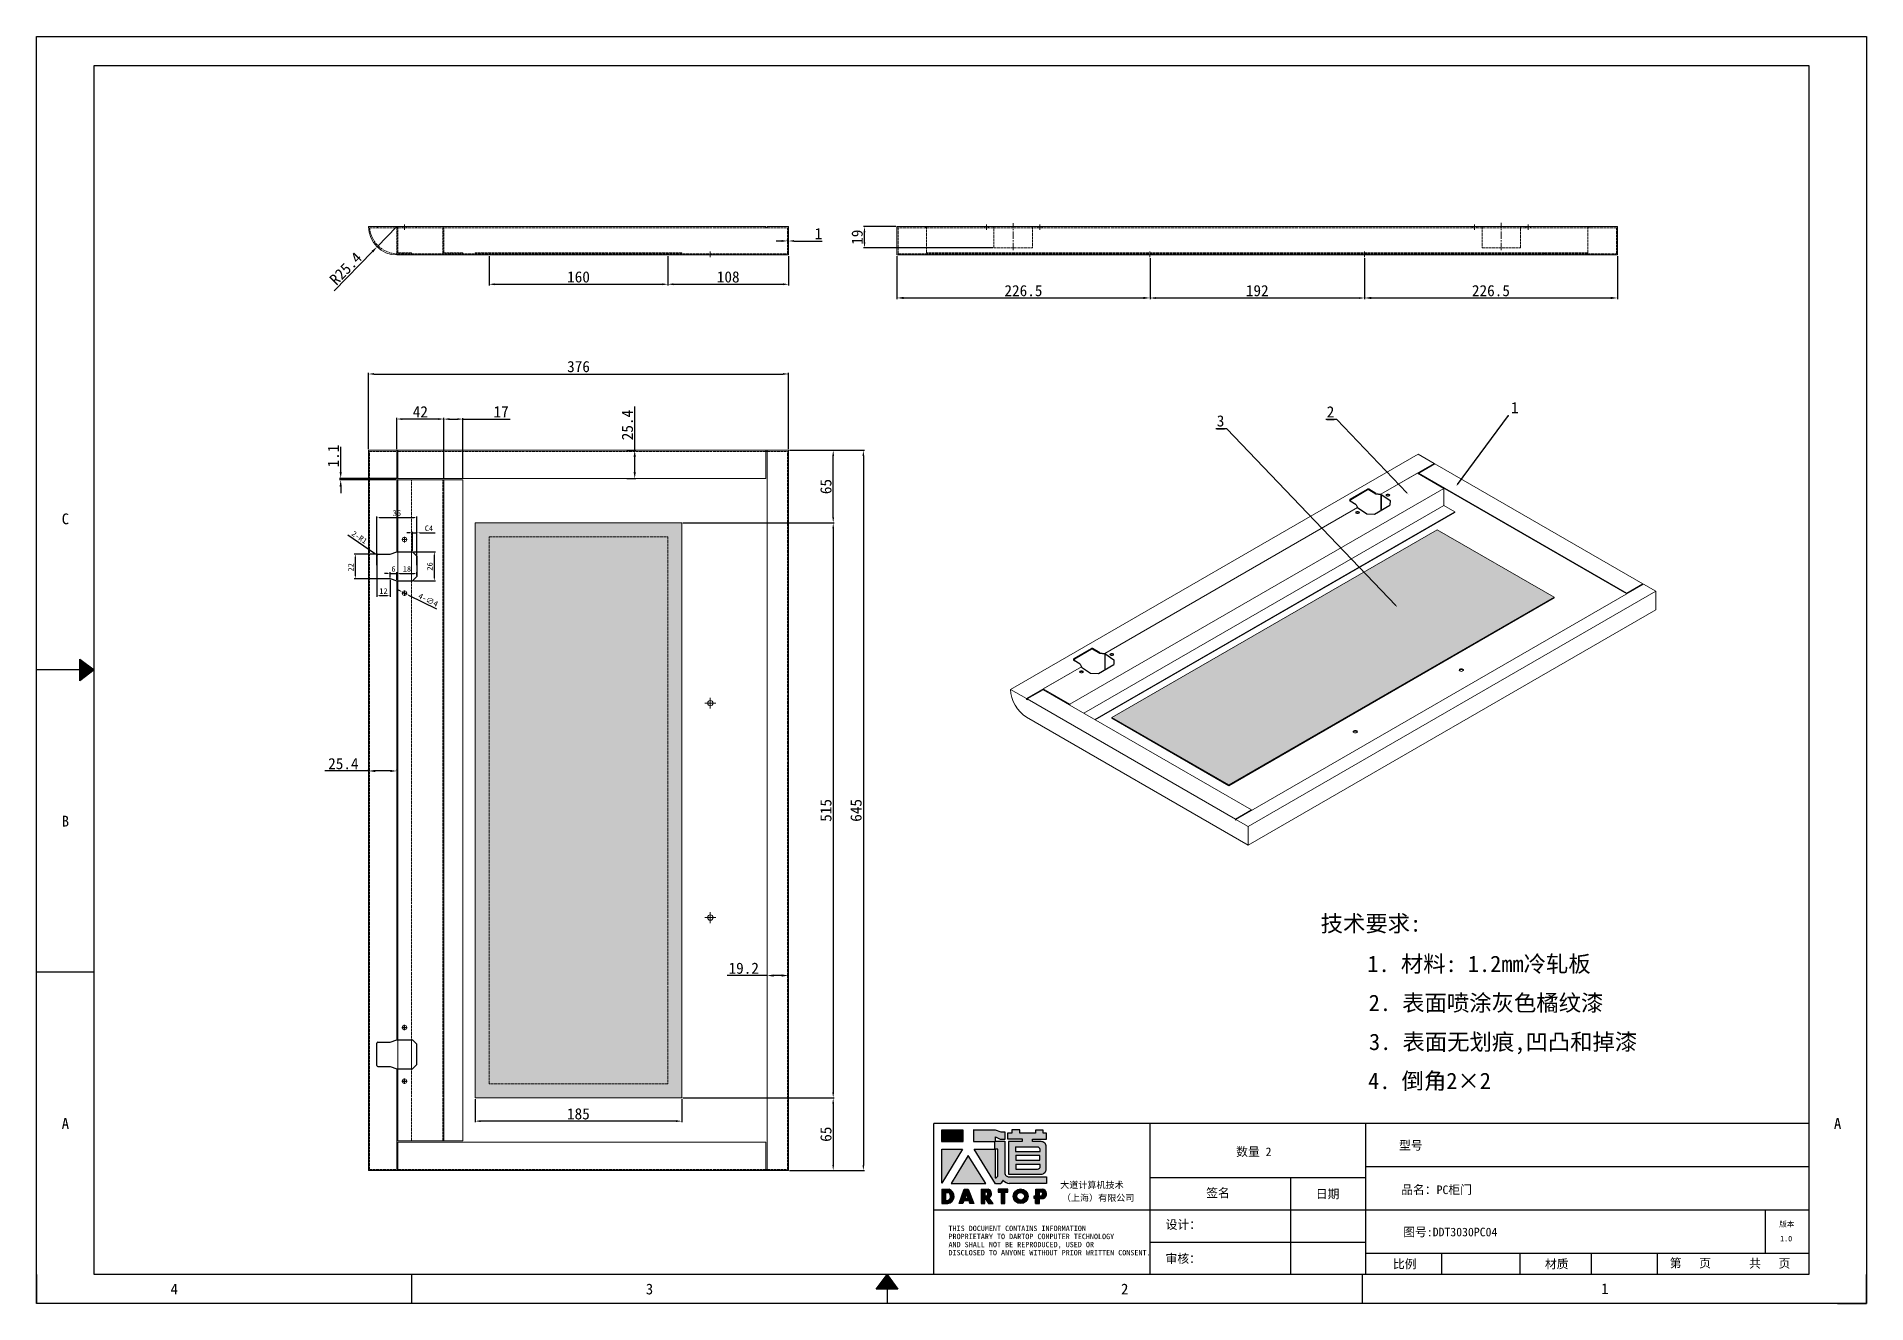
# Model space of a CAD drawing. Header units: millimetres. Extents: x 12436 to 30221, y 8547 to 23793.
# Drawn here: x 12488 to 14126, y 11352 to 12486 of the extents above; entities that cross this region are included whole.
import ezdxf
from ezdxf import colors
from ezdxf.entities.mleader import LeaderData, LeaderLine
from ezdxf.enums import TextEntityAlignment as Align
from ezdxf.math import Vec2, Vec3

# ---------------------------------------------------------------- set-up
doc = ezdxf.new("R2010")
doc.units = ezdxf.units.MM
doc.header["$PDSIZE"] = -1
for name, pattern in [('ACAD_ISO02W100', [15, 12, -3]), ('CENTER', [10.16, 6.35, -1.27, 1.27, -1.27]), ('DOT', [0.25, 0, -0.25]), ('HIDDEN', [1.905, 1.27, -0.635])]:
    doc.linetypes.add(name, pattern=pattern)
for name, color, linetype in [('4', 7, 'Continuous'), ('print', 30, 'Continuous'), ('点画线', 1, 'CENTER'), ('虚线', 6, 'ACAD_ISO02W100')]:
    doc.layers.add(name, color=color, linetype=linetype)
doc.styles.add('Dartop', font='SIMFANG.TTF')
doc.styles.add('HZ', font='SimSun.ttf')
doc.styles.add('hzHT', font='SIMHEI.TTF')
doc.dimstyles.new('0', dxfattribs={"dimtxt": 10, "dimasz": 5, "dimexe": 1, "dimexo": 1, "dimgap": 1.524, "dimtad": 1, "dimdec": 0, "dimzin": 0, "dimdsep": 46, "dimtxsty": 'Standard', "dimcen": 2.5, "dimclrd": 4, "dimclre": 4, "dimclrt": 4, "dimadec": 0, "dimazin": 0, "dimtfac": 1, "dimtdec": 0, "dimtmove": 0, "dimatfit": 3, "dimfxl": 1, "dimtzin": 0, "dimarcsym": 0})
doc.dimstyles.new('00', dxfattribs={"dimtxt": 5, "dimasz": 2.5, "dimexe": 1, "dimexo": 1, "dimgap": 1.524, "dimtad": 1, "dimdec": 0, "dimzin": 0, "dimdsep": 46, "dimtxsty": 'Standard', "dimcen": 2.5, "dimclrd": 4, "dimclre": 4, "dimclrt": 4, "dimadec": 0, "dimazin": 0, "dimtfac": 1, "dimtdec": 0, "dimtmove": 0, "dimatfit": 3, "dimfxl": 1, "dimtzin": 0, "dimarcsym": 0})
doc.dimstyles.new('副本 ISO-25', dxfattribs={"dimtxt": 10, "dimasz": 6, "dimexe": 1, "dimexo": 1, "dimgap": 1.524, "dimtad": 1, "dimdec": 1, "dimzin": 0, "dimdsep": 46, "dimtxsty": 'Standard', "dimcen": 2.5, "dimclrd": 4, "dimclre": 4, "dimclrt": 4, "dimadec": 0, "dimazin": 0, "dimtfac": 1, "dimtdec": 1, "dimtmove": 0, "dimatfit": 3, "dimfxl": 1, "dimtzin": 0, "dimarcsym": 0})

msp = doc.modelspace()

# ---------------------------------------------------------------- texts
at = {"color": 0}
for s, height, style, p in [('C', 9.669, 'Dartop', (12513.655, 12054.596)), ('B', 9.669, 'Dartop', (12513.655, 11783.861)), ('A', 9.669, 'Dartop', (12513.655, 11513.125)), ('A', 9.669, 'Dartop', (14100.141, 11513.125)), ('数量 2 ', 7.7353, 'hzHT', (13580.191, 11487.769)), ('型号', 7.7353, 'hzHT', (13718.055, 11493.449)), ('签名', 7.7353, 'hzHT', (13545.444, 11450.905)), ('日期', 7.7353, 'hzHT', (13643.595, 11449.953)), ('品名：PC柜门  ', 7.7353, 'hzHT', (13746.402, 11453.739)), ('图号:DDT3030PC04', 7.73531, 'hzHT', (13753.43, 11415.93)), ('版本', 4.8346, 'hzHT', (14054.646, 11422.937)), ('1.0', 4.8346, 'Dartop', (14054.064, 11410.017)), ('比例', 7.7353, 'hzHT', (13712.661, 11387.225)), ('材质', 7.7353, 'hzHT', (13848.661, 11387.225)), ('第   页', 7.7353, 'hzHT', (13968.32, 11388.027)), ('共   页', 7.7353, 'hzHT', (14039.376, 11387.745)), ('4', 9.669, 'Dartop', (12611.095, 11364.865)), ('3', 9.669, 'Dartop', (13036.536, 11364.865)), ('2', 9.669, 'Dartop', (13461.978, 11364.865)), ('1', 9.669, 'Dartop', (13891.827, 11365.172))]:
    msp.add_text(s, height=height, dxfattribs=dict(at, style=style)).set_placement(p, align=Align.MIDDLE_CENTER)
at = {"style": 'HZ'}
for s, height, p in [('技术要求:', 14.6765, (13682.36, 11692.239)), ('     1. 材料: 1.2mm冷轧板', 14.67648, (13754.194, 11656.088)), ('    2. 表面喷涂灰色橘纹漆', 14.67648, (13765.476, 11621.144)), ('3. 表面无划痕,凹凸和掉漆', 14.67648, (13800.713, 11586.2)), ('4. 倒角2×2         ', 14.67648, (13779.756, 11551.256))]:
    msp.add_text(s, height=height, dxfattribs=at).set_placement(p, align=Align.MIDDLE_CENTER)
at = {"color": 0, "style": 'hzHT'}
for s, height, p in [('THIS DOCUMENT CONTAINS INFORMATION', 4.83457, (13304.209, 11416.772)), ('设计：', 7.7353, (13498.584, 11418.677)), ('AND SHALL NOT BE REPRODUCED, USED OR', 4.83457, (13304.209, 11402.269)), ('PROPRIETARY TO DARTOP COMPUTER TECHNOLOGY', 4.83457, (13304.209, 11409.521)), ('DISCLOSED TO ANYONE WITHOUT PRIOR WRITTEN CONSENT.', 4.83457, (13304.209, 11395.017)), ('审核：', 7.7353, (13498.469, 11388.217))]:
    msp.add_text(s, height=height, dxfattribs=at).set_placement(p)
at = {"layer": '4', "color": 0, "style": 'hzHT'}
for s, p in [('大道计算机技术', (13404.201, 11455.172)), ('（上海）有限公司', (13405.661, 11443.609))]:
    msp.add_text(s, height=5.8015, dxfattribs=at).set_placement(p)

# ---------------------------------------------------------------- blocks, each defined once
blk = doc.blocks.new('*D512')
at = {"color": 4, "lineweight": -2}
for p, q in [((12785, 12117), (12785, 12185.3)), ((12790, 12184.3), (13156, 12184.3)), ((13161, 12117), (13161, 12185.3))]:
    blk.add_line(p, q, dxfattribs=at)
at = {"color": 4}
for points in [[(12790, 12185.2), (12790, 12183.5), (12785, 12184.3)], [(13156, 12185.2), (13156, 12183.5), (13161, 12184.3)]]:
    blk.add_solid(points, dxfattribs=at)
at = {"layer": 'Defpoints', "color": 0}
for p in [(13161, 12184.3), (12785, 12116), (13161, 12116)]:
    blk.add_point(p, dxfattribs=at)
at = {"color": 4, "lineweight": 9, "insert": (12973, 12190.9), "char_height": 10, "attachment_point": 5}
blk.add_mtext('376', dxfattribs=at)
blk = doc.blocks.new('*D513')
at = {"color": 4, "lineweight": -2}
for p, q in [((13162, 12116), (13229, 12116)), ((13228, 12111), (13228, 11476)), ((13162, 11471), (13229, 11471))]:
    blk.add_line(p, q, dxfattribs=at)
at = {"color": 4}
for points in [[(13227.2, 12111), (13228.8, 12111), (13228, 12116)], [(13227.2, 11476), (13228.8, 11476), (13228, 11471)]]:
    blk.add_solid(points, dxfattribs=at)
at = {"layer": 'Defpoints', "color": 0}
for p in [(13161, 12116), (13161, 11471), (13228, 11471)]:
    blk.add_point(p, dxfattribs=at)
at = {"color": 4, "lineweight": 9, "insert": (13221.5, 11793.5), "char_height": 10, "attachment_point": 5, "rotation": 90}
blk.add_mtext('645', dxfattribs=at)
blk = doc.blocks.new('*D514')
at = {"color": 4, "lineweight": -2}
for p, q in [((12813.2, 11990), (12810.9, 11991.1)), ((12815.4, 11988.9), (12819, 11987.1)), ((12846.3, 11973.6), (12821.2, 11986))]:
    blk.add_line(p, q, dxfattribs=at)
at = {"color": 4}
for points in [[(12813.3, 11990.4), (12813, 11989.7), (12815.4, 11988.9)], [(12821.4, 11986.4), (12821, 11985.7), (12819, 11987.1)]]:
    blk.add_solid(points, dxfattribs=at)
at = {"layer": 'Defpoints', "color": 0}
for p in [(12815.4, 11988.9), (12819, 11987.1)]:
    blk.add_point(p, dxfattribs=at)
at = {"color": 4, "lineweight": 9, "insert": (12838.5, 11982), "char_height": 5, "attachment_point": 5, "rotation": 333.7027}
blk.add_mtext('4-∅4', dxfattribs=at)
blk = doc.blocks.new('*D515')
at = {"color": 4, "lineweight": -2}
for p, q in [((13023.3, 12116), (13023.3, 12155.1)), ((13016.4, 12116), (13024.3, 12116)), ((13023.3, 12096.6), (13023.3, 12110)), ((13016.4, 12090.6), (13024.3, 12090.6))]:
    blk.add_line(p, q, dxfattribs=at)
at = {"color": 4}
for points in [[(13022.3, 12110), (13024.3, 12110), (13023.3, 12116)], [(13022.3, 12096.6), (13024.3, 12096.6), (13023.3, 12090.6)]]:
    blk.add_solid(points, dxfattribs=at)
at = {"layer": 'Defpoints', "color": 0}
for p in [(13015.4, 12116), (13023.3, 12116), (13015.4, 12090.6)]:
    blk.add_point(p, dxfattribs=at)
at = {"color": 4, "lineweight": 9, "insert": (13016.8, 12138.6), "char_height": 10, "attachment_point": 5, "rotation": 90}
blk.add_mtext('25.4', dxfattribs=at)
blk = doc.blocks.new('*D516')
at = {"color": 4, "lineweight": -2}
for p, q in [((12785, 11828.8), (12745.9, 11828.8)), ((12785, 11829.5), (12785, 11829.8)), ((12804.4, 11828.8), (12791, 11828.8)), ((12810.4, 11829.5), (12810.4, 11829.8))]:
    blk.add_line(p, q, dxfattribs=at)
at = {"color": 4}
for points in [[(12791, 11829.8), (12791, 11827.8), (12785, 11828.8)], [(12804.4, 11829.8), (12804.4, 11827.8), (12810.4, 11828.8)]]:
    blk.add_solid(points, dxfattribs=at)
at = {"layer": 'Defpoints', "color": 0}
for p in [(12785, 11828.8), (12785, 11828.5), (12810.4, 11828.5)]:
    blk.add_point(p, dxfattribs=at)
at = {"color": 4, "lineweight": 9, "insert": (12762.5, 11835.3), "char_height": 10, "attachment_point": 5}
blk.add_mtext('25.4', dxfattribs=at)
blk = doc.blocks.new('*D517')
at = {"color": 4, "lineweight": -2}
for p, q in [((12852.4, 12090.5), (12852.4, 12144.9)), ((12857.4, 12143.9), (12864.4, 12143.9)), ((12869.4, 12090.5), (12869.4, 12144.9)), ((12869.4, 12143.9), (12911.9, 12143.9))]:
    blk.add_line(p, q, dxfattribs=at)
at = {"color": 4}
for points in [[(12857.4, 12144.8), (12857.4, 12143.1), (12852.4, 12143.9)], [(12864.4, 12144.8), (12864.4, 12143.1), (12869.4, 12143.9)]]:
    blk.add_solid(points, dxfattribs=at)
at = {"layer": 'Defpoints', "color": 0}
for p in [(12852.4, 12143.9), (12852.4, 12089.5), (12869.4, 12089.5)]:
    blk.add_point(p, dxfattribs=at)
at = {"color": 4, "lineweight": 9, "insert": (12903.7, 12150.5), "char_height": 10, "attachment_point": 5}
blk.add_mtext('17', dxfattribs=at)
blk = doc.blocks.new('*D518')
at = {"color": 4, "lineweight": -2}
for p, q in [((12810.4, 12117), (12810.4, 12145)), ((12847.4, 12144), (12815.4, 12144)), ((12852.4, 12090.5), (12852.4, 12145))]:
    blk.add_line(p, q, dxfattribs=at)
at = {"color": 4}
for points in [[(12815.4, 12144.8), (12815.4, 12143.1), (12810.4, 12144)], [(12847.4, 12144.8), (12847.4, 12143.1), (12852.4, 12144)]]:
    blk.add_solid(points, dxfattribs=at)
at = {"layer": 'Defpoints', "color": 0}
for p in [(12810.4, 12144), (12810.4, 12116), (12852.4, 12089.5)]:
    blk.add_point(p, dxfattribs=at)
at = {"color": 4, "lineweight": 9, "insert": (12831.4, 12150.5), "char_height": 10, "attachment_point": 5}
blk.add_mtext('42', dxfattribs=at)
blk = doc.blocks.new('*D519')
at = {"color": 4, "lineweight": -2}
for p, q in [((13066.4, 12051), (13202, 12051)), ((13201, 12046), (13201, 11541)), ((13066.4, 11536), (13202, 11536))]:
    blk.add_line(p, q, dxfattribs=at)
at = {"color": 4}
for points in [[(13200.2, 12046), (13201.8, 12046), (13201, 12051)], [(13200.2, 11541), (13201.8, 11541), (13201, 11536)]]:
    blk.add_solid(points, dxfattribs=at)
at = {"layer": 'Defpoints', "color": 0}
for p in [(13065.4, 12051), (13065.4, 11536), (13201, 11536)]:
    blk.add_point(p, dxfattribs=at)
at = {"color": 4, "lineweight": 9, "insert": (13194.5, 11793.5), "char_height": 10, "attachment_point": 5, "rotation": 90}
blk.add_mtext('515', dxfattribs=at)
blk = doc.blocks.new('*D520')
at = {"color": 4, "lineweight": -2}
for p, q in [((12880.4, 11535), (12880.4, 11514.2)), ((13065.4, 11535), (13065.4, 11514.2)), ((13060.4, 11515.2), (12885.4, 11515.2))]:
    blk.add_line(p, q, dxfattribs=at)
at = {"color": 4}
for points in [[(12885.4, 11516.1), (12885.4, 11514.4), (12880.4, 11515.2)], [(13060.4, 11516.1), (13060.4, 11514.4), (13065.4, 11515.2)]]:
    blk.add_solid(points, dxfattribs=at)
at = {"layer": 'Defpoints', "color": 0}
for p in [(12880.4, 11536), (13065.4, 11536), (12880.4, 11515.2)]:
    blk.add_point(p, dxfattribs=at)
at = {"color": 4, "lineweight": 9, "insert": (12972.9, 11521.7), "char_height": 10, "attachment_point": 5}
blk.add_mtext('185', dxfattribs=at)
blk = doc.blocks.new('*D521')
at = {"color": 4, "lineweight": -2}
for p, q in [((12810.4, 12316.3), (12792.7, 12298.2)), ((12754.2, 12258.8), (12788.5, 12293.9))]:
    blk.add_line(p, q, dxfattribs=at)
at = {"color": 4}
blk.add_solid([(12787.7, 12294.6), (12789.2, 12293.2), (12792.7, 12298.2)], dxfattribs=at)
at = {"layer": 'Defpoints', "color": 0}
for p in [(12810.4, 12316.3), (12792.7, 12298.2)]:
    blk.add_point(p, dxfattribs=at)
at = {"color": 4, "lineweight": 9, "insert": (12764.6, 12278.7), "char_height": 10, "attachment_point": 5, "rotation": 45.6927}
blk.add_mtext('R25.4', dxfattribs=at)
blk = doc.blocks.new('*D522')
at = {"color": 4, "lineweight": -2}
for p, q in [((13155, 12303.4), (13150, 12303.4)), ((13160, 12303.6), (13160, 12304.4)), ((13160, 12303.4), (13161, 12303.4)), ((13161, 12303.6), (13161, 12304.4)), ((13166, 12303.4), (13191, 12303.4))]:
    blk.add_line(p, q, dxfattribs=at)
at = {"color": 4}
for points in [[(13155, 12304.3), (13155, 12302.6), (13160, 12303.4)], [(13166, 12304.3), (13166, 12302.6), (13161, 12303.4)]]:
    blk.add_solid(points, dxfattribs=at)
at = {"layer": 'Defpoints', "color": 0}
for p in [(13160, 12303.4), (13160, 12302.6), (13161, 12302.6)]:
    blk.add_point(p, dxfattribs=at)
at = {"color": 4, "lineweight": 9, "insert": (13187.8, 12310), "char_height": 10, "attachment_point": 5}
blk.add_mtext('1', dxfattribs=at)
blk = doc.blocks.new('*D523')
at = {"color": 4, "lineweight": -2}
for p, q in [((12893, 12289.9), (12893, 12263.7)), ((13053, 12289.9), (13053, 12263.7)), ((12898, 12264.7), (13048, 12264.7))]:
    blk.add_line(p, q, dxfattribs=at)
at = {"color": 4}
for points in [[(12898, 12265.5), (12898, 12263.8), (12893, 12264.7)], [(13048, 12265.5), (13048, 12263.8), (13053, 12264.7)]]:
    blk.add_solid(points, dxfattribs=at)
at = {"layer": 'Defpoints', "color": 0}
for p in [(12893, 12290.9), (13053, 12290.9), (13053, 12264.7)]:
    blk.add_point(p, dxfattribs=at)
at = {"color": 4, "lineweight": 9, "insert": (12973, 12271.2), "char_height": 10, "attachment_point": 5}
blk.add_mtext('160', dxfattribs=at)
blk = doc.blocks.new('*D524')
at = {"color": 4, "lineweight": -2}
for p, q in [((13053, 12289.9), (13053, 12263.7)), ((13161, 12289.9), (13161, 12263.7)), ((13058, 12264.7), (13156, 12264.7))]:
    blk.add_line(p, q, dxfattribs=at)
at = {"color": 4}
for points in [[(13058, 12265.5), (13058, 12263.8), (13053, 12264.7)], [(13156, 12265.5), (13156, 12263.8), (13161, 12264.7)]]:
    blk.add_solid(points, dxfattribs=at)
at = {"layer": 'Defpoints', "color": 0}
for p in [(13053, 12290.9), (13161, 12290.9), (13161, 12264.7)]:
    blk.add_point(p, dxfattribs=at)
at = {"color": 4, "lineweight": 9, "insert": (13107, 12271.2), "char_height": 10, "attachment_point": 5}
blk.add_mtext('108', dxfattribs=at)
blk = doc.blocks.new('*D470')
at = {"color": 4, "lineweight": -2}
for p, q in [((13257.1, 12316.3), (13228, 12316.3)), ((13229, 12302.3), (13229, 12311.3)), ((13343.8, 12297.3), (13228, 12297.3))]:
    blk.add_line(p, q, dxfattribs=at)
at = {"color": 4}
for points in [[(13228.2, 12311.3), (13229.8, 12311.3), (13229, 12316.3)], [(13228.2, 12302.3), (13229.8, 12302.3), (13229, 12297.3)]]:
    blk.add_solid(points, dxfattribs=at)
at = {"layer": 'Defpoints', "color": 0}
for p in [(13229, 12316.3), (13258.1, 12316.3), (13344.8, 12297.3)]:
    blk.add_point(p, dxfattribs=at)
at = {"color": 4, "lineweight": 9, "insert": (13222.5, 12306.8), "char_height": 10, "attachment_point": 5, "rotation": 90}
blk.add_mtext('19', dxfattribs=at)
blk = doc.blocks.new('*D501')
at = {"color": 4, "lineweight": -2}
for p, q in [((13162, 12116), (13202, 12116)), ((13201, 12056), (13201, 12111)), ((13066.4, 12051), (13202, 12051))]:
    blk.add_line(p, q, dxfattribs=at)
at = {"color": 4}
for points in [[(13200.2, 12111), (13201.8, 12111), (13201, 12116)], [(13200.2, 12056), (13201.8, 12056), (13201, 12051)]]:
    blk.add_solid(points, dxfattribs=at)
at = {"layer": 'Defpoints', "color": 0}
for p in [(13161, 12116), (13201, 12116), (13065.4, 12051)]:
    blk.add_point(p, dxfattribs=at)
at = {"color": 4, "lineweight": 9, "insert": (13194.5, 12083.5), "char_height": 10, "attachment_point": 5, "rotation": 90}
blk.add_mtext('65', dxfattribs=at)
blk = doc.blocks.new('*D502')
at = {"color": 4, "lineweight": -2}
for p, q in [((13066.4, 11536), (13202, 11536)), ((13201, 11531), (13201, 11476)), ((13162, 11471), (13202, 11471))]:
    blk.add_line(p, q, dxfattribs=at)
at = {"color": 4}
for points in [[(13200.2, 11531), (13201.8, 11531), (13201, 11536)], [(13200.2, 11476), (13201.8, 11476), (13201, 11471)]]:
    blk.add_solid(points, dxfattribs=at)
at = {"layer": 'Defpoints', "color": 0}
for p in [(13065.4, 11536), (13161, 11471), (13201, 11471)]:
    blk.add_point(p, dxfattribs=at)
at = {"color": 4, "lineweight": 9, "insert": (13194.5, 11503.5), "char_height": 10, "attachment_point": 5, "rotation": 90}
blk.add_mtext('65', dxfattribs=at)
blk = doc.blocks.new('*U469')
at = {"color": 254, "linetype": 'Continuous', "extrusion": (0, 0, -1)}
for points in [[(-17, 0.333), (-16.812, 0.25), (-17, 0.5)], [(-17, 0.333), (-17.188, 0.25), (-16.812, 0.25)], [(-17, 0.333), (-17, 0.5), (-17.188, 0.25)]]:
    blk.add_solid(points, dxfattribs=at)
blk = doc.blocks.new('*U468')
at = {"color": 254, "linetype": 'Continuous', "extrusion": (0, 0, -1)}
for points in [[(-0.833, 11), (-0.75, 10.812), (-0.75, 11.188)], [(-0.833, 11), (-0.75, 11.188), (-1, 11)], [(-0.833, 11), (-1, 11), (-0.75, 10.812)]]:
    blk.add_solid(points, dxfattribs=at)
blk = doc.blocks.new('dadao')
for p, q in [((48, 19.2), (44.9, 10.4)), ((44.9, 10.4), (51.2, 10.4)), ((51.2, 10.4), (48, 19.2))]:
    blk.add_line(p, q)
for points in [[(41.8, 121.6), (41.8, 143.7), (-0.4, 143.7), (-0.4, 121.6), (41.8, 121.6)], [(104.8, 122), (104.8, 130.3), (114.1, 126.3), (124.2, 126.3), (124.2, 139.6), (115.9, 139.6), (105.1, 143.9), (61.5, 143.9)], [(61.7, 144), (61.7, 121.3), (103.9, 121.3)], [(113.4, 38.7), (105.1, 38.7), (63, 106.5), (103.9, 106.5), (103.9, 120.9), (103.9, 121.3)], [(109.7, 53.6), (109.7, 106.2), (104.3, 106.2), (104.3, 50.4), (106.6, 50.4)], [(144.6, 94.4), (144.6, 84.8), (192, 84.8), (192, 94.1), (144.9, 94.1)], [(120.2, 45), (119.5, 45), (119.5, 44.6)], [(0, 28), (0, 0), (11.8, 0)], [(0.1, 28), (14, 28)], [(7.1, 21.8), (7.1, 6.1), (12, 6.1)], [(7.1, 21.8), (11.4, 21.8)], [(76.8, 28.2), (76.8, 0), (84.1, 0), (84.1, 11.1), (91.6, -0.1), (100.3, -0.1), (91.7, 11.1)], [(76.8, 28.2), (90.6, 28.2)], [(84, 22.7), (84, 15.3), (87.2, 15.3)], [(84, 22.7), (87.3, 22.7)], [(183.7, 0), (183.7, 9.6), (180.6, 9.6), (180.6, 14.9), (183.8, 14.9), (183.8, 28.1), (196.1, 28.1), (196.5, 28.1)], [(183.7, 0), (190.9, 0), (190.9, 9.6), (198.8, 9.6)], [(194.9, 22.3), (190.8, 22.3), (190.8, 15), (194.4, 15)]]:
    blk.add_lwpolyline(points)
blk.add_lwpolyline([(137.1, 144.2), (137.1, 137.9), (128.3, 137.9), (128.3, 126.5), (157.3, 126.5), (157.3, 121.5), (130.3, 121.5), (130.3, 57.5), (194.4, 57.5, 0.414214), (204.4, 67.5), (204.4, 111.3, 0.414214), (194.4, 121.3), (177.5, 121.3), (177.5, 126.3), (204.7, 126.3), (204.7, 137.7), (198.2, 137.7), (198.2, 143.9), (183.3, 143.9), (183.3, 138), (153, 138), (153, 144.2), (137.1, 144.2)], format="xyb", close=True)
for points in [[(104.8, 122), (123.4, 122), (123.4, 60, 0.414214), (131.4, 52), (204.8, 52), (204.8, 39.1), (131.7, 39.1)], [(144.3, 110.8), (144.3, 101.8), (192.3, 101.8), (192.3, 105.5, 0.414214), (187.3, 110.5), (144.3, 110.5)], [(144.6, 77), (144.6, 67.5), (187.6, 67.5, 0.414214), (192.6, 72.5), (192.6, 76.4), (144.6, 76.4)]]:
    blk.add_lwpolyline(points, format="xyb")
for points in [[(-0.3, 106.2), (40.4, 106.2), (-0.3, 39.7), (-0.3, 106.2)], [(51.7, 94.1), (18.4, 39.3), (86.2, 39.3)], [(43.8, 28.2), (51.8, 28.2), (62.6, -0.1), (55, -0.1), (53.2, 5), (42.9, 5), (41.1, 0), (33.6, 0)], [(110, 28.1), (110, 21.9), (116, 21.9), (116, -0.1), (123.2, -0.1), (123.2, 22), (129.2, 22), (129.2, 28.1), (110, 28.1)]]:
    blk.add_lwpolyline(points, close=True)
for radius in [14.5, 7.44]:
    blk.add_circle((154.2, 14.2), radius)
for centre, radius, start, end in [((99.2, 60.7), 12.6, 305.6399, 325.969), ((111.6, 46.7), 8.19, 282.9811, 347.6627), ((136, 61.7), 22.9, 226.7358, 259.3209), ((8.5, 13.9), 8.49, 294.2143, 69.7177), ((9.6, 14.2), 14.4, 278.6604, 72.3203), ((86.4, 19), 3.8, 282.527, 76.7196), ((88.6, 19.4), 8.95, 290.6073, 77.2124), ((193.7, 18.7), 3.8, 280.9891, 72.5513), ((195.7, 18.6), 9.51, 288.8959, 85.2442)]:
    blk.add_arc(centre, radius, start, end)
blk = doc.blocks.new('SW_CENTERMARKSYMBOL_1')
at = {"color": 0, "linetype": 'Continuous', "lineweight": 0}
for p, q in [((-2.5, 0), (-4.9, 0)), ((0, 0), (-2.5, 0)), ((0, 2.5), (0, 4.9)), ((0, 0), (0, 2.5)), ((0, 0), (0, -2.5)), ((0, 0), (2.5, 0)), ((2.5, 0), (4.9, 0)), ((0, -2.5), (0, -4.9))]:
    blk.add_line(p, q, dxfattribs=at)
blk = doc.blocks.new('*D471')
at = {"color": 4, "lineweight": -2}
for p, q in [((13141.8, 11645.6), (13106.1, 11645.6)), ((13155, 11645.6), (13147.8, 11645.6))]:
    blk.add_line(p, q, dxfattribs=at)
at = {"color": 4}
for points in [[(13147.8, 11646.6), (13147.8, 11644.6), (13141.8, 11645.6)], [(13155, 11646.6), (13155, 11644.6), (13161, 11645.6)]]:
    blk.add_solid(points, dxfattribs=at)
at = {"layer": 'Defpoints', "color": 0}
for p in [(13141.8, 11645.6), (13141.8, 11645.6), (13161, 11645.6)]:
    blk.add_point(p, dxfattribs=at)
at = {"color": 4, "lineweight": 9, "insert": (13120.9, 11652.1), "char_height": 10, "attachment_point": 5}
blk.add_mtext('19.2', dxfattribs=at)
blk = doc.blocks.new('*D472')
at = {"color": 4, "lineweight": -2}
for p, q in [((13484.6, 12287.9), (13484.6, 12251.4)), ((13676.6, 12287.9), (13676.6, 12251.4)), ((13489.6, 12252.4), (13671.6, 12252.4))]:
    blk.add_line(p, q, dxfattribs=at)
at = {"color": 4}
for points in [[(13489.6, 12253.2), (13489.6, 12251.5), (13484.6, 12252.4)], [(13671.6, 12253.2), (13671.6, 12251.5), (13676.6, 12252.4)]]:
    blk.add_solid(points, dxfattribs=at)
at = {"layer": 'Defpoints', "color": 0}
for p in [(13484.6, 12288.9), (13676.6, 12288.9), (13676.6, 12252.4)]:
    blk.add_point(p, dxfattribs=at)
at = {"color": 4, "lineweight": 9, "insert": (13580.6, 12258.9), "char_height": 10, "attachment_point": 5}
blk.add_mtext('192', dxfattribs=at)
blk = doc.blocks.new('*D473')
at = {"color": 4, "lineweight": -2}
for p, q in [((13676.6, 12287.9), (13676.6, 12251.4)), ((13903.1, 12289.9), (13903.1, 12251.4)), ((13682.6, 12252.4), (13897.1, 12252.4))]:
    blk.add_line(p, q, dxfattribs=at)
at = {"color": 4}
for points in [[(13682.6, 12253.4), (13682.6, 12251.4), (13676.6, 12252.4)], [(13897.1, 12253.4), (13897.1, 12251.4), (13903.1, 12252.4)]]:
    blk.add_solid(points, dxfattribs=at)
at = {"layer": 'Defpoints', "color": 0}
for p in [(13676.6, 12288.9), (13903.1, 12290.9), (13903.1, 12252.4)]:
    blk.add_point(p, dxfattribs=at)
at = {"color": 4, "lineweight": 9, "insert": (13789.8, 12258.9), "char_height": 10, "attachment_point": 5}
blk.add_mtext('226.5', dxfattribs=at)
blk = doc.blocks.new('*D474')
at = {"color": 4, "lineweight": -2}
for p, q in [((13258.1, 12289.9), (13258.1, 12251.4)), ((13484.6, 12287.9), (13484.6, 12251.4)), ((13264.1, 12252.4), (13478.6, 12252.4))]:
    blk.add_line(p, q, dxfattribs=at)
at = {"color": 4}
for points in [[(13264.1, 12253.4), (13264.1, 12251.4), (13258.1, 12252.4)], [(13478.6, 12253.4), (13478.6, 12251.4), (13484.6, 12252.4)]]:
    blk.add_solid(points, dxfattribs=at)
at = {"layer": 'Defpoints', "color": 0}
for p in [(13258.1, 12290.9), (13484.6, 12288.9), (13484.6, 12252.4)]:
    blk.add_point(p, dxfattribs=at)
at = {"color": 4, "lineweight": 9, "insert": (13371.3, 12258.9), "char_height": 10, "attachment_point": 5}
blk.add_mtext('226.5', dxfattribs=at)
blk = doc.blocks.new('*D475')
at = {"color": 4, "lineweight": -2}
for p, q in [((12760.1, 12096.6), (12760.1, 12119)), ((12810.4, 12090.6), (12759.1, 12090.6)), ((12809.4, 12089.5), (12759.1, 12089.5)), ((12760.1, 12089.5), (12760.1, 12090.6)), ((12760.1, 12083.5), (12760.1, 12077.5))]:
    blk.add_line(p, q, dxfattribs=at)
at = {"color": 4}
for points in [[(12759.1, 12096.6), (12761.1, 12096.6), (12760.1, 12090.6)], [(12759.1, 12083.5), (12761.1, 12083.5), (12760.1, 12089.5)]]:
    blk.add_solid(points, dxfattribs=at)
at = {"layer": 'Defpoints', "color": 0}
for p in [(12760.1, 12090.6), (12810.4, 12089.5), (12811.4, 12090.6)]:
    blk.add_point(p, dxfattribs=at)
at = {"color": 4, "lineweight": 9, "insert": (12753.6, 12110.8), "char_height": 10, "attachment_point": 5, "rotation": 90}
blk.add_mtext('1.1', dxfattribs=at)
blk = doc.blocks.new('A$C5D9302A5')
for p, q in [((20.1, 17.1), (28, 11.8)), ((0, 5.5), (7.9, 0.2)), ((7.9, 0.2), (14.7, 0)), ((14.7, 0), (27.9, 7.6)), ((28, 11.8), (27.9, 7.6))]:
    blk.add_line(p, q)
blk = doc.blocks.new('*D536')
at = {"color": 4, "lineweight": -2}
for p, q in [((12792.4, 12013), (12792.4, 12056.8)), ((12828.4, 12013), (12828.4, 12056.8)), ((12794.9, 12055.8), (12825.9, 12055.8))]:
    blk.add_line(p, q, dxfattribs=at)
at = {"color": 4}
for points in [[(12794.9, 12056.2), (12794.9, 12055.4), (12792.4, 12055.8)], [(12825.9, 12056.2), (12825.9, 12055.4), (12828.4, 12055.8)]]:
    blk.add_solid(points, dxfattribs=at)
at = {"layer": 'Defpoints', "color": 0}
for p in [(12828.4, 12055.8), (12792.4, 12012), (12828.4, 12012)]:
    blk.add_point(p, dxfattribs=at)
at = {"color": 4, "lineweight": 9, "insert": (12810.4, 12059.8), "char_height": 5, "attachment_point": 5}
blk.add_mtext('36', dxfattribs=at)
blk = doc.blocks.new('*D537')
at = {"color": 4, "lineweight": -2}
for p, q in [((12825.4, 12025), (12844.9, 12025)), ((12843.9, 12022.5), (12843.9, 12001.5)), ((12825.4, 11999), (12844.9, 11999))]:
    blk.add_line(p, q, dxfattribs=at)
at = {"color": 4}
for points in [[(12843.5, 12022.5), (12844.3, 12022.5), (12843.9, 12025)], [(12843.5, 12001.5), (12844.3, 12001.5), (12843.9, 11999)]]:
    blk.add_solid(points, dxfattribs=at)
at = {"layer": 'Defpoints', "color": 0}
for p in [(12824.4, 12025), (12824.4, 11999), (12843.9, 11999)]:
    blk.add_point(p, dxfattribs=at)
at = {"color": 4, "lineweight": 9, "insert": (12839.9, 12012), "char_height": 5, "attachment_point": 5, "rotation": 90}
blk.add_mtext('26', dxfattribs=at)
blk = doc.blocks.new('*D538')
at = {"color": 4, "lineweight": -2}
for p, q in [((12792.4, 12023), (12772.2, 12023)), ((12773.2, 12020.5), (12773.2, 12003.5)), ((12792.4, 12001), (12772.2, 12001))]:
    blk.add_line(p, q, dxfattribs=at)
at = {"color": 4}
for points in [[(12772.8, 12020.5), (12773.7, 12020.5), (12773.2, 12023)], [(12772.8, 12003.5), (12773.7, 12003.5), (12773.2, 12001)]]:
    blk.add_solid(points, dxfattribs=at)
at = {"layer": 'Defpoints', "color": 0}
for p in [(12793.4, 12023), (12773.2, 12001), (12793.4, 12001)]:
    blk.add_point(p, dxfattribs=at)
at = {"color": 4, "lineweight": 9, "insert": (12769.2, 12011.2), "char_height": 5, "attachment_point": 5, "rotation": 90}
blk.add_mtext('22', dxfattribs=at)
blk = doc.blocks.new('*D539')
at = {"color": 4, "lineweight": -2}
for p, q in [((12821.9, 12042.1), (12819.4, 12042.1)), ((12824.4, 12026), (12824.4, 12043.1)), ((12824.4, 12042.1), (12828.4, 12042.1)), ((12828.4, 12022), (12828.4, 12043.1)), ((12830.9, 12042.1), (12844.8, 12042.1))]:
    blk.add_line(p, q, dxfattribs=at)
at = {"color": 4}
for points in [[(12821.9, 12042.5), (12821.9, 12041.7), (12824.4, 12042.1)], [(12830.9, 12042.5), (12830.9, 12041.7), (12828.4, 12042.1)]]:
    blk.add_solid(points, dxfattribs=at)
at = {"layer": 'Defpoints', "color": 0}
for p in [(12828.4, 12042.1), (12824.4, 12025), (12828.4, 12021)]:
    blk.add_point(p, dxfattribs=at)
at = {"color": 4, "lineweight": 9, "insert": (12839.1, 12046.1), "char_height": 5, "attachment_point": 5}
blk.add_mtext('C4', dxfattribs=at)
blk = doc.blocks.new('*D540')
at = {"color": 4, "lineweight": -2}
for p, q in [((12766.5, 12040.3), (12790.5, 12024)), ((12793.4, 12022), (12792.6, 12022.6))]:
    blk.add_line(p, q, dxfattribs=at)
at = {"color": 4}
blk.add_solid([(12790.7, 12024.3), (12790.3, 12023.7), (12792.6, 12022.6)], dxfattribs=at)
at = {"layer": 'Defpoints', "color": 0}
for p in [(12792.6, 12022.6), (12793.4, 12022)]:
    blk.add_point(p, dxfattribs=at)
at = {"color": 4, "lineweight": 9, "insert": (12776.9, 12038.1), "char_height": 5, "attachment_point": 5, "rotation": 325.9055}
blk.add_mtext('2-R1', dxfattribs=at)
blk = doc.blocks.new('*D541')
at = {"color": 4, "lineweight": -2}
for p, q in [((12792.4, 12001), (12792.4, 11984.9)), ((12804.4, 12000), (12804.4, 11984.9)), ((12794.9, 11985.9), (12801.9, 11985.9))]:
    blk.add_line(p, q, dxfattribs=at)
at = {"color": 4}
for points in [[(12794.9, 11986.3), (12794.9, 11985.5), (12792.4, 11985.9)], [(12801.9, 11986.3), (12801.9, 11985.5), (12804.4, 11985.9)]]:
    blk.add_solid(points, dxfattribs=at)
at = {"layer": 'Defpoints', "color": 0}
for p in [(12792.4, 12002), (12804.4, 12001), (12804.4, 11985.9)]:
    blk.add_point(p, dxfattribs=at)
at = {"color": 4, "lineweight": 9, "insert": (12798.4, 11989.9), "char_height": 5, "attachment_point": 5}
blk.add_mtext('12', dxfattribs=at)
blk = doc.blocks.new('*D542')
at = {"color": 4, "lineweight": -2}
for p, q in [((12810.4, 12000), (12810.4, 12006.7)), ((12812.9, 12005.7), (12825.9, 12005.7)), ((12828.4, 12004), (12828.4, 12006.7))]:
    blk.add_line(p, q, dxfattribs=at)
at = {"color": 4}
for points in [[(12812.9, 12006.1), (12812.9, 12005.2), (12810.4, 12005.7)], [(12825.9, 12006.1), (12825.9, 12005.2), (12828.4, 12005.7)]]:
    blk.add_solid(points, dxfattribs=at)
at = {"layer": 'Defpoints', "color": 0}
for p in [(12810.4, 11999), (12828.4, 12005.7), (12828.4, 12003)]:
    blk.add_point(p, dxfattribs=at)
at = {"color": 4, "lineweight": 9, "insert": (12819.4, 12009.7), "char_height": 5, "attachment_point": 5}
blk.add_mtext('18', dxfattribs=at)
blk = doc.blocks.new('*D543')
at = {"color": 4, "lineweight": -2}
for p, q in [((12801.9, 12005.7), (12799.4, 12005.7)), ((12804.4, 12002), (12804.4, 12006.7)), ((12804.4, 12005.7), (12810.4, 12005.7)), ((12810.4, 12000), (12810.4, 12006.7)), ((12812.9, 12005.7), (12815.4, 12005.7))]:
    blk.add_line(p, q, dxfattribs=at)
at = {"color": 4}
for points in [[(12801.9, 12006.1), (12801.9, 12005.2), (12804.4, 12005.7)], [(12812.9, 12006.1), (12812.9, 12005.2), (12810.4, 12005.7)]]:
    blk.add_solid(points, dxfattribs=at)
at = {"layer": 'Defpoints', "color": 0}
for p in [(12804.4, 12001), (12810.4, 12005.7), (12810.4, 11999)]:
    blk.add_point(p, dxfattribs=at)
at = {"color": 4, "lineweight": 9, "insert": (12807.4, 12009.7), "char_height": 5, "attachment_point": 5}
blk.add_mtext('6', dxfattribs=at)

# ---------------------------------------------------------------- dimensions: what is measured, and where the dimension line sits
at = {"lineweight": 9}
dim = msp.add_radius_dim(center=(12810.394, 12316.337), mpoint=(12792.652, 12298.161), dimstyle='副本 ISO-25', dxfattribs=at)
dim.commit()
dim.dimension.update_dxf_attribs({"geometry": '*D521', "text_midpoint": (12764.567, 12278.728)})
for base, p1, p2, dimstyle, picture, middle in [((13159.994, 12303.435), (13160.994, 12302.647), (13159.994, 12302.647), '0', '*D522', (13187.768, 12303.435)), ((13160.994, 12184.336), (12784.994, 12116.034), (13160.994, 12116.034), '0', '*D512', (12972.994, 12184.336)), ((12852.394, 12143.945), (12869.394, 12089.534), (12852.394, 12089.534), '0', '*D517', (12903.668, 12143.945)), ((12810.394, 12005.653), (12804.394, 12001.034), (12810.394, 11999.034), '00', '*D543', (12807.394, 12005.653))]:
    dim = msp.add_linear_dim(base=base, p1=p1, p2=p2, dimstyle=dimstyle, dxfattribs=at)
    dim.commit()
    dim.dimension.update_dxf_attribs({"geometry": picture, "text_midpoint": middle, "dimtype": 160})
for base, p1, p2, dimstyle, picture, middle in [((13229, 12316.337), (13344.835, 12297.337), (13258.085, 12316.337), '0', '*D470', (13222.476, 12306.837)), ((13023.317, 12116.034), (13015.408, 12090.634), (13015.408, 12116.034), '副本 ISO-25', '*D515', (13016.793, 12138.558)), ((12760.097, 12090.634), (12810.394, 12089.534), (12811.394, 12090.634), '副本 ISO-25', '*D475', (12753.573, 12110.824)), ((13200.99, 12116.034), (13065.394, 12051.034), (13160.994, 12116.034), '0', '*D501', (13194.466, 12083.534)), ((12843.906, 11999.034), (12824.394, 12025.034), (12824.394, 11999.034), '00', '*D537', (12839.882, 12012.034)), ((13200.99, 11471.034), (13065.394, 11536.034), (13160.994, 11471.034), '0', '*D502', (13194.466, 11503.534))]:
    dim = msp.add_linear_dim(base=base, p1=p1, p2=p2, angle=90, dimstyle=dimstyle, dxfattribs=at)
    dim.commit()
    dim.dimension.update_dxf_attribs({"geometry": picture, "text_midpoint": middle})
for base, p1, p2, dimstyle, picture, middle in [((13052.994, 12264.658), (12892.994, 12290.937), (13052.994, 12290.937), '0', '*D523', (12972.994, 12271.182)), ((13160.994, 12264.657), (13052.994, 12290.937), (13160.994, 12290.937), '0', '*D524', (13106.994, 12271.181)), ((13484.585, 12252.367), (13258.085, 12290.937), (13484.585, 12288.937), '副本 ISO-25', '*D474', (13371.335, 12258.891)), ((13676.585, 12252.367), (13484.585, 12288.937), (13676.585, 12288.937), '0', '*D472', (13580.585, 12258.891)), ((13903.085, 12252.367), (13676.585, 12288.937), (13903.085, 12290.937), '副本 ISO-25', '*D473', (13789.835, 12258.891)), ((12810.394, 12143.964), (12852.394, 12089.534), (12810.394, 12116.034), '0', '*D518', (12831.394, 12150.488)), ((12828.394, 12055.783), (12792.394, 12012.034), (12828.394, 12012.034), '00', '*D536', (12810.394, 12059.807)), ((12828.394, 12005.653), (12810.394, 11999.034), (12828.394, 12003.034), '00', '*D542', (12819.394, 12009.677)), ((12804.394, 11985.886), (12792.394, 12002.034), (12804.394, 12001.034), '00', '*D541', (12798.394, 11989.91)), ((12784.994, 11828.814), (12810.394, 11828.496), (12784.994, 11828.496), '副本 ISO-25', '*D516', (12762.47, 11835.338)), ((13141.794, 11645.566), (13160.994, 11645.566), (13141.794, 11645.566), '副本 ISO-25', '*D471', (13120.937, 11652.09)), ((12880.394, 11515.219), (13065.394, 11536.034), (12880.394, 11536.034), '0', '*D520', (12972.894, 11521.743))]:
    dim = msp.add_linear_dim(base=base, p1=p1, p2=p2, dimstyle=dimstyle, dxfattribs=at)
    dim.commit()
    dim.dimension.update_dxf_attribs({"geometry": picture, "text_midpoint": middle})
for base, p1, p2, dimstyle, picture, middle in [((13227.998, 11471.034), (13160.994, 12116.034), (13160.994, 11471.034), '0', '*D513', (13227.998, 11793.461)), ((13200.99, 11536.034), (13065.394, 12051.034), (13065.394, 11536.034), '0', '*D519', (13200.99, 11793.461)), ((12773.249, 12001.034), (12793.394, 12023.034), (12793.394, 12001.034), '00', '*D538', (12773.249, 12011.236))]:
    dim = msp.add_linear_dim(base=base, p1=p1, p2=p2, angle=90, dimstyle=dimstyle, dxfattribs=at)
    dim.commit()
    dim.dimension.update_dxf_attribs({"geometry": picture, "text_midpoint": middle, "dimtype": 160})
dim = msp.add_radius_dim(center=(12793.394, 12022.034), mpoint=(12792.566, 12022.594), text='2-<>', dimstyle='00', dxfattribs=at)
dim.commit()
dim.dimension.update_dxf_attribs({"geometry": '*D540', "text_midpoint": (12774.638, 12034.73), "dimtype": 164})
dim = msp.add_linear_dim(base=(12828.394, 12042.117), p1=(12824.394, 12025.034), p2=(12828.394, 12021.034), text='C<>', dimstyle='00', dxfattribs=at)
dim.commit()
dim.dimension.update_dxf_attribs({"geometry": '*D539', "text_midpoint": (12839.085, 12046.141)})
dim = msp.add_diameter_dim_2p(p1=(12815.401, 11988.919), p2=(12818.987, 11987.147), text='4-<>', dimstyle='00', dxfattribs=at)
dim.commit()
dim.dimension.update_dxf_attribs({"geometry": '*D514', "text_midpoint": (12836.721, 11978.384), "dimtype": 163})

# ---------------------------------------------------------------- hatches: boundary and pattern name
h = msp.add_hatch()
h.set_pattern_fill('HEX', color=256, style=0)
h.set_pattern_definition([(0, (9059.6814, 11706.2675), (0, 5.49926), [3.175, -6.35]), (120, (9059.6814, 11706.2675), (-4.762499, -2.74963), [3.175, -6.35]), (60, (9062.8564, 11706.2675), (-4.762499, 2.74963), [3.175, -6.35])])
h.paths.add_polyline_path([(12880.394, 12051.034), (13065.394, 12051.034), (13065.394, 11536.034), (12880.394, 11536.034)])
h = msp.add_hatch()
h.set_pattern_fill('HEX', color=256, style=0)
h.set_pattern_definition([(0, (11812.006, 11125.7107), (0, 5.49926), [3.175, -6.35]), (120, (11812.006, 11125.7107), (-4.762499, -2.74963), [3.175, -6.35]), (60, (11815.181, 11125.7107), (-4.762499, 2.74963), [3.175, -6.35])])
h.paths.add_polyline_path([(13741.793, 12044.852), (13846.445, 11984.437), (13555.117, 11816.257), (13450.465, 11876.671)])
for points in [[(13317.372, 11507.137), (13298.086, 11507.137), (13298.086, 11497.061), (13317.372, 11497.061)], [(13316.752, 11490.01), (13298.138, 11490.01), (13298.138, 11459.619)], [(13321.911, 11484.495), (13306.695, 11459.417), (13337.679, 11459.417)], [(13357.352, 11454.286), (13348.547, 11454.286), (13348.547, 11451.492), (13351.294, 11451.492), (13351.294, 11441.425), (13354.584, 11441.425), (13354.584, 11451.499), (13357.352, 11451.499)]]:
    msp.add_hatch(color=0).paths.add_polyline_path(points)
h = msp.add_hatch(color=0)
h.paths.add_polyline_path([(13346.194, 11501.013), (13350.451, 11499.174), (13355.053, 11499.174), (13355.053, 11505.265), (13351.256, 11505.265), (13346.309, 11507.219), (13326.486, 11507.219), (13326.486, 11496.918), (13345.774, 11496.918), (13345.774, 11496.709), (13345.774, 11490.126), (13327.07, 11490.126), (13346.308, 11459.165), (13350.118, 11459.165, 0.27937482), (13352.899, 11461.869), (13352.899, 11462.012), (13353.234, 11462.012, 0.14314537), (13358.479, 11459.343), (13391.909, 11459.343), (13391.909, 11465.215), (13358.337, 11465.215, -0.41421356), (13354.68, 11468.872), (13354.68, 11497.243), (13346.194, 11497.243)])
h.paths.add_polyline_path([(13345.968, 11489.994), (13348.419, 11489.994), (13348.419, 11465.964, -0.08893574), (13346.999, 11464.503), (13345.959, 11464.503)], flags=16)
h = msp.add_hatch(color=0)
h.paths.add_polyline_path([(13391.851, 11504.412), (13388.877, 11504.412), (13388.877, 11507.242), (13382.078, 11507.242), (13382.078, 11504.554), (13368.198, 11504.554), (13368.198, 11507.383), (13360.929, 11507.383), (13360.929, 11504.501), (13356.912, 11504.501), (13356.912, 11499.285), (13370.168, 11499.285), (13370.168, 11496.978), (13357.816, 11496.978), (13357.816, 11467.769), (13387.139, 11467.769, 0.41421356), (13391.709, 11472.34), (13391.709, 11492.343, 0.41421356), (13387.139, 11496.914), (13379.387, 11496.914), (13379.387, 11499.177), (13391.851, 11499.177)])
h.paths.add_polyline_path([(13383.9, 11491.962, -0.41421356), (13386.186, 11489.676), (13386.186, 11488), (13364.232, 11488), (13364.232, 11491.962)], flags=16)
h.paths.add_polyline_path([(13386.044, 11484.463), (13386.044, 11480.219), (13364.374, 11480.219), (13364.374, 11484.463)], flags=16)
h.paths.add_polyline_path([(13386.327, 11476.399), (13386.327, 11474.581, -0.41421356), (13384.042, 11472.296), (13364.374, 11472.296), (13364.374, 11476.399)], flags=16)
h = msp.add_hatch(color=0)
h.paths.add_polyline_path([(13304.66, 11454.24), (13298.275, 11454.24), (13298.275, 11441.463), (13303.653, 11441.463, 0.79301591)])
h.paths.add_polyline_path([(13303.747, 11444.261), (13301.515, 11444.261), (13301.515, 11451.442), (13303.501, 11451.442, -0.67136089)], flags=16)
h = msp.add_hatch(color=0)
h.paths.add_polyline_path([(13321.959, 11454.345), (13318.315, 11454.345), (13313.629, 11441.45), (13317.081, 11441.45), (13317.893, 11443.735), (13322.569, 11443.735), (13323.399, 11441.422), (13326.879, 11441.422)])
h.paths.add_polyline_path([(13321.676, 11446.198), (13318.778, 11446.198), (13320.2, 11450.25)], flags=16)
h = msp.add_hatch(color=0)
h.paths.add_polyline_path([(13339.673, 11454.336), (13333.393, 11454.336), (13333.393, 11441.443), (13336.712, 11441.443), (13336.712, 11446.554), (13340.123, 11441.397), (13344.133, 11441.397), (13340.207, 11446.522, 0.74405494)])
h.paths.add_polyline_path([(13336.681, 11448.462), (13336.681, 11451.848), (13338.165, 11451.848, -0.79680897), (13338.143, 11448.462)], flags=16)
h = msp.add_hatch(color=0)
h.paths.add_polyline_path([(13362.139, 11447.936, 1), (13375.378, 11447.936, 1)])
h.paths.add_polyline_path([(13372.159, 11447.936, -1), (13365.358, 11447.936, -1)], flags=16)
h = msp.add_hatch(color=0)
h.paths.add_polyline_path([(13388.077, 11454.305), (13387.887, 11454.305), (13382.288, 11454.305), (13382.288, 11448.288), (13380.802, 11448.288), (13380.802, 11445.846), (13382.264, 11445.846), (13382.264, 11441.465), (13385.532, 11441.465), (13385.532, 11445.863), (13389.124, 11445.863, 0.81230381)])
h.paths.add_polyline_path([(13385.484, 11448.305), (13385.484, 11451.67), (13387.344, 11451.67, -0.77821343), (13387.154, 11448.305)], flags=16)

# ---------------------------------------------------------------- linework, layer by layer
at = {"color": 0, "linetype": 'DOT'}
for p, q in [((12487.871, 11377.757), (12487.871, 12460.7)), ((14125.925, 12460.7), (14125.925, 11377.757)), ((14100.141, 11351.973), (12487.871, 11351.973))]:
    msp.add_line(p, q, dxfattribs=at)
at = {"color": 0}
for p, q in [((12539.439, 11377.757), (12539.439, 12460.7)), ((14074.357, 12460.7), (14074.357, 11377.757)), ((12526.547, 11919.229), (12487.871, 11919.229)), ((12539.439, 11648.493), (12487.871, 11648.493)), ((14074.357, 11513.125), (13291.157, 11513.125)), ((13291.157, 11377.757), (13291.157, 11513.125)), ((13484.54, 11513.125), (13484.54, 11377.757)), ((13677.922, 11377.757), (13677.922, 11513.125)), ((13677.922, 11474.448), (14074.357, 11474.448)), ((13484.54, 11464.779), (13677.922, 11464.779)), ((13610.238, 11464.779), (13610.238, 11377.757)), ((13291.157, 11435.772), (13484.54, 11435.772)), ((13484.54, 11435.772), (14074.357, 11435.772)), ((14035.68, 11397.095), (14035.68, 11435.772)), ((13484.54, 11406.764), (13677.922, 11406.764)), ((13677.922, 11397.095), (14074.357, 11397.095)), ((13745.959, 11377.757), (13745.959, 11397.095)), ((13816.076, 11377.757), (13816.076, 11397.095)), ((13879.818, 11377.757), (13879.818, 11397.095)), ((13938.989, 11377.757), (13938.989, 11397.095)), ((12487.871, 11377.757), (12487.871, 11351.973)), ((14074.357, 11377.757), (12539.439, 11377.757)), ((12823.815, 11351.973), (12823.815, 11377.757)), ((13674.699, 11351.973), (13674.699, 11377.757)), ((14125.925, 11351.973), (14125.925, 11377.757)), ((12487.871, 11351.973), (12487.871, 11351.973)), ((13249.257, 11364.865), (13249.257, 11351.973)), ((14100.141, 11351.973), (14125.925, 11351.973))]:
    msp.add_line(p, q, dxfattribs=at)
for p, q in [((12539.439, 12460.7), (14074.357, 12460.7)), ((13663.794, 12072.095), (13679.395, 12081.101)), ((13679.395, 12080.448), (13664.36, 12071.768)), ((13686.808, 12077.399), (13680.395, 12081.101)), ((13686.808, 12076.746), (13680.395, 12080.448)), ((13686.808, 12077.399), (13691.254, 12076.68)), ((13691.254, 12076.027), (13686.808, 12076.746)), ((13669.206, 12067.238), (13663.794, 12070.362)), ((13669.206, 12067.238), (13670.452, 12064.672)), ((12804.394, 12023.034), (12810.394, 12025.034)), ((12810.394, 12025.034), (12824.394, 12025.034)), ((12824.394, 12025.034), (12828.394, 12021.034)), ((12792.394, 12022.034), (12792.394, 12002.034)), ((12793.394, 12023.034), (12804.394, 12023.034)), ((12828.394, 12021.034), (12828.394, 12003.034)), ((12793.394, 12001.034), (12804.394, 12001.034)), ((12804.394, 12001.034), (12810.394, 11999.034)), ((12810.394, 11999.034), (12824.394, 11999.034)), ((12828.394, 12003.034), (12824.394, 11999.034)), ((13416.59, 11929.386), (13432.191, 11938.393)), ((13422.002, 11924.53), (13416.59, 11927.654)), ((13432.191, 11937.74), (13417.155, 11929.06)), ((13439.603, 11934.691), (13433.191, 11938.393)), ((13439.603, 11934.038), (13433.191, 11937.74)), ((13439.603, 11934.691), (13444.049, 11933.972)), ((13444.049, 11933.319), (13439.603, 11934.038)), ((13422.002, 11924.53), (13423.247, 11921.963)), ((12792.394, 11565.034), (12792.394, 11585.034)), ((12793.394, 11586.034), (12804.394, 11586.034)), ((12804.394, 11586.034), (12810.394, 11588.034)), ((12810.394, 11588.034), (12824.394, 11588.034)), ((12824.394, 11588.034), (12828.394, 11584.034)), ((12828.394, 11566.034), (12828.394, 11584.034)), ((12828.394, 11566.034), (12824.394, 11562.034)), ((12793.394, 11564.034), (12804.394, 11564.034)), ((12804.394, 11564.034), (12810.394, 11562.034)), ((12810.394, 11562.034), (12824.394, 11562.034))]:
    msp.add_line(p, q)
at = {"color": 7, "linetype": 'Continuous', "lineweight": 15}
for p, q in [((12810.394, 12316.337), (12784.994, 12316.337)), ((12811.394, 12316.337), (12810.394, 12316.337)), ((12810.394, 12315.337), (12810.394, 12316.337)), ((13140.794, 12316.337), (12811.394, 12316.337)), ((13140.794, 12315.337), (13140.794, 12316.337)), ((13160.994, 12316.337), (13141.794, 12316.337)), ((13141.794, 12316.337), (13141.794, 12315.337)), ((13160.994, 12290.937), (13160.994, 12316.337)), ((13903.085, 12316.337), (13258.085, 12316.337)), ((13258.085, 12290.937), (13258.085, 12316.337)), ((13903.085, 12316.337), (13903.085, 12290.937)), ((12810.394, 12290.937), (13160.994, 12290.937)), ((13903.085, 12290.937), (13258.085, 12290.937)), ((13347.236, 12291.937), (13347.236, 12290.937)), ((13837.236, 12291.937), (13837.236, 12290.937)), ((12784.994, 11471.034), (12784.994, 12116.034)), ((12810.394, 12116.034), (12784.994, 12116.034)), ((12810.394, 12025.034), (12810.394, 12116.034)), ((12810.394, 12116.034), (12811.394, 12116.034)), ((12810.394, 12115.034), (12811.394, 12115.034)), ((12811.394, 12116.034), (12811.394, 12090.634)), ((13140.794, 12116.034), (12811.394, 12116.034)), ((13140.794, 12090.634), (13140.794, 12116.034)), ((13140.794, 12116.034), (13141.794, 12116.034)), ((13140.794, 12115.034), (13141.794, 12115.034)), ((13141.794, 11471.034), (13141.794, 12116.034)), ((13160.994, 12116.034), (13141.794, 12116.034)), ((13160.994, 11471.034), (13160.994, 12116.034)), ((13359.729, 11901.885), (13724.596, 12112.518)), ((13738.965, 12104.223), (13724.596, 12112.518)), ((12852.394, 12089.534), (12810.394, 12089.534)), ((12810.394, 12029.284), (12810.394, 12089.534)), ((12811.394, 12090.634), (13140.794, 12090.634)), ((12852.394, 11497.534), (12852.394, 12089.534)), ((12869.394, 12089.534), (12852.394, 12089.534)), ((12869.394, 11497.534), (12869.394, 12089.534)), ((13691.254, 12076.68), (13738.965, 12104.223)), ((13691.254, 12076.68), (13723.974, 12095.569)), ((13747.733, 12081.854), (13723.974, 12095.569)), ((13724.54, 12095.243), (13725.162, 12095.602)), ((13739.53, 12103.897), (13725.162, 12095.602)), ((13725.162, 12095.602), (13911.499, 11988.032)), ((13725.162, 12094.949), (13725.162, 12095.602)), ((13725.162, 12094.949), (13911.499, 11987.379)), ((13738.965, 12103.57), (13738.965, 12104.223)), ((13925.867, 11996.327), (13739.53, 12103.897)), ((13412.847, 11888.528), (13747.733, 12081.854)), ((13686.808, 12077.399), (13686.808, 12076.746)), ((13691.254, 12062.108), (13691.254, 12076.68)), ((13691.254, 12076.68), (13691.254, 12076.027)), ((13691.254, 12076.027), (13691.254, 12075.374)), ((13691.803, 12076.314), (13691.803, 12062.425)), ((13696.078, 12076.231), (13695.957, 12075.878)), ((13695.957, 12075.878), (13696.078, 12075.524)), ((13696.425, 12076.531), (13696.078, 12076.231)), ((13696.078, 12075.524), (13696.425, 12075.224)), ((13696.944, 12076.731), (13696.425, 12076.531)), ((13696.425, 12075.224), (13696.944, 12075.024)), ((13697.557, 12076.801), (13696.944, 12076.731)), ((13696.944, 12075.024), (13697.557, 12074.954)), ((13698.169, 12076.731), (13697.557, 12076.801)), ((13697.557, 12074.954), (13698.169, 12075.024)), ((13698.688, 12076.531), (13698.169, 12076.731)), ((13698.169, 12075.024), (13698.688, 12075.224)), ((13699.035, 12076.231), (13698.688, 12076.531)), ((13698.688, 12075.224), (13699.035, 12075.524)), ((13699.157, 12075.878), (13699.035, 12076.231)), ((13699.035, 12075.524), (13699.157, 12075.878)), ((13738.357, 12087.332), (13738.3, 12087.299)), ((13747.733, 12066.568), (13747.733, 12081.854)), ((13425.464, 11880.526), (13747.733, 12066.568)), ((13435.081, 11874.975), (13757.35, 12061.016)), ((13435.647, 11874.648), (13757.35, 12060.363)), ((13444.049, 11933.972), (13670.375, 12064.627)), ((13444.049, 11933.972), (13670.375, 12064.627)), ((13668.926, 12060.556), (13668.804, 12060.202)), ((13668.804, 12060.202), (13668.926, 12059.849)), ((13669.272, 12060.856), (13668.926, 12060.556)), ((13668.926, 12059.849), (13669.272, 12059.549)), ((13669.791, 12061.056), (13669.272, 12060.856)), ((13669.272, 12059.549), (13669.791, 12059.349)), ((13670.404, 12061.126), (13669.791, 12061.056)), ((13669.791, 12059.349), (13670.404, 12059.279)), ((13670.375, 12064.627), (13670.452, 12064.672)), ((13671.016, 12061.056), (13670.404, 12061.126)), ((13670.404, 12059.279), (13671.016, 12059.349)), ((13670.452, 12064.546), (13670.452, 12064.672)), ((13671.535, 12060.856), (13671.016, 12061.056)), ((13671.016, 12059.349), (13671.535, 12059.549)), ((13671.882, 12060.556), (13671.535, 12060.856)), ((13671.535, 12059.549), (13671.882, 12059.849)), ((13672.004, 12060.202), (13671.882, 12060.556)), ((13671.882, 12059.849), (13672.004, 12060.202)), ((13757.35, 12061.016), (13747.733, 12066.568)), ((13757.35, 12060.363), (13757.35, 12061.016)), ((12880.394, 12051.034), (13065.394, 12051.034)), ((12880.394, 11536.034), (12880.394, 12051.034)), ((13065.394, 12051.034), (13065.394, 11536.034)), ((13450.465, 11876.671), (13741.793, 12044.852)), ((13741.793, 12044.852), (13846.445, 11984.437)), ((12811.394, 11999.034), (12811.394, 12025.034)), ((12823.394, 11999.034), (12823.394, 12025.034)), ((12810.394, 11588.034), (12810.394, 11999.034)), ((12810.394, 11592.284), (12810.394, 11994.784)), ((13561.566, 11785.367), (13926.433, 11996)), ((13911.499, 11988.032), (13925.867, 11996.327)), ((13925.867, 11995.674), (13925.867, 11996.327)), ((13937.294, 11989.73), (13926.433, 11996)), ((13846.445, 11984.437), (13555.117, 11816.257)), ((13846.445, 11983.784), (13555.117, 11815.604)), ((13572.427, 11779.097), (13937.294, 11989.73)), ((13846.445, 11983.784), (13846.445, 11984.437)), ((13911.499, 11987.379), (13911.499, 11988.032)), ((13937.294, 11973.138), (13937.294, 11989.73)), ((13572.427, 11762.505), (13937.294, 11973.138)), ((13439.603, 11934.691), (13439.603, 11934.038)), ((13444.049, 11919.4), (13444.049, 11933.972)), ((13444.049, 11933.972), (13444.049, 11933.319)), ((13444.049, 11933.319), (13444.049, 11932.665)), ((13444.598, 11933.606), (13444.598, 11919.717)), ((13448.752, 11933.169), (13448.874, 11933.523)), ((13448.874, 11932.816), (13448.752, 11933.169)), ((13448.874, 11933.523), (13449.221, 11933.822)), ((13449.221, 11932.516), (13448.874, 11932.816)), ((13449.221, 11933.822), (13449.74, 11934.023)), ((13449.74, 11932.316), (13449.221, 11932.516)), ((13449.74, 11934.023), (13450.352, 11934.093)), ((13450.352, 11932.246), (13449.74, 11932.316)), ((13450.352, 11934.093), (13450.964, 11934.023)), ((13450.964, 11932.316), (13450.352, 11932.246)), ((13450.964, 11934.023), (13451.483, 11933.822)), ((13451.483, 11932.516), (13450.964, 11932.316)), ((13451.483, 11933.822), (13451.83, 11933.523)), ((13451.83, 11932.816), (13451.483, 11932.516)), ((13451.83, 11933.523), (13451.952, 11933.169)), ((13451.952, 11933.169), (13451.83, 11932.816)), ((13374.098, 11893.59), (13423.171, 11921.919)), ((13389.088, 11902.244), (13423.171, 11921.919)), ((13421.599, 11917.494), (13421.721, 11917.848)), ((13421.721, 11917.141), (13421.599, 11917.494)), ((13421.721, 11917.848), (13422.068, 11918.147)), ((13422.068, 11916.841), (13421.721, 11917.141)), ((13422.068, 11918.147), (13422.587, 11918.348)), ((13422.587, 11916.641), (13422.068, 11916.841)), ((13422.587, 11918.348), (13423.199, 11918.418)), ((13423.199, 11916.571), (13422.587, 11916.641)), ((13423.171, 11921.919), (13423.247, 11921.963)), ((13423.199, 11918.418), (13423.811, 11918.348)), ((13423.811, 11916.641), (13423.199, 11916.571)), ((13423.247, 11921.837), (13423.247, 11921.963)), ((13423.811, 11918.348), (13424.331, 11918.147)), ((13424.331, 11916.841), (13423.811, 11916.641)), ((13424.331, 11918.147), (13424.677, 11917.848)), ((13424.677, 11917.141), (13424.331, 11916.841)), ((13424.677, 11917.848), (13424.799, 11917.494)), ((13424.799, 11917.494), (13424.677, 11917.141)), ((13761.634, 11919.552), (13761.488, 11919.128)), ((13761.488, 11919.128), (13761.634, 11918.704)), ((13762.05, 11919.911), (13761.634, 11919.552)), ((13761.634, 11918.704), (13762.05, 11918.344)), ((13762.673, 11920.152), (13762.05, 11919.911)), ((13762.05, 11918.344), (13762.673, 11918.104)), ((13763.408, 11920.236), (13762.673, 11920.152)), ((13762.673, 11918.104), (13763.408, 11918.019)), ((13764.143, 11920.152), (13763.408, 11920.236)), ((13763.408, 11918.019), (13764.143, 11918.104)), ((13764.766, 11919.911), (13764.143, 11920.152)), ((13764.143, 11918.104), (13764.766, 11918.344)), ((13765.182, 11919.552), (13764.766, 11919.911)), ((13764.766, 11918.344), (13765.182, 11918.704)), ((13765.328, 11919.128), (13765.182, 11919.552)), ((13765.182, 11918.704), (13765.328, 11919.128)), ((13374.098, 11893.59), (13359.729, 11901.885)), ((13374.098, 11892.937), (13374.098, 11893.59)), ((13374.098, 11892.937), (13374.663, 11893.263)), ((13374.098, 11892.937), (13374.663, 11892.61)), ((13374.663, 11893.263), (13389.032, 11901.558)), ((13374.663, 11892.61), (13374.663, 11893.263)), ((13561, 11785.693), (13374.663, 11893.263)), ((13389.032, 11901.558), (13389.088, 11901.591)), ((13389.032, 11901.558), (13575.369, 11793.988)), ((13389.088, 11902.244), (13389.088, 11901.525)), ((13412.847, 11888.528), (13389.088, 11902.244)), ((13389.654, 11901.264), (13412.281, 11888.202)), ((13389.654, 11901.199), (13389.654, 11901.264)), ((13402.271, 11893.915), (13402.327, 11893.948)), ((13374.098, 11876.998), (13572.427, 11762.505)), ((13409.059, 11889.996), (13409.116, 11890.029)), ((13409.625, 11889.67), (13409.681, 11889.702)), ((13412.281, 11888.202), (13412.281, 11888.136)), ((13412.847, 11887.81), (13412.847, 11888.528)), ((13555.117, 11816.257), (13450.465, 11876.671)), ((13450.465, 11876.018), (13450.465, 11876.671)), ((13555.117, 11815.604), (13450.465, 11876.018)), ((13666.542, 11864.427), (13666.396, 11864.003)), ((13666.396, 11864.003), (13666.542, 11863.578)), ((13666.958, 11864.786), (13666.542, 11864.427)), ((13666.542, 11863.578), (13666.958, 11863.219)), ((13667.581, 11865.027), (13666.958, 11864.786)), ((13666.958, 11863.219), (13667.581, 11862.979)), ((13668.316, 11865.111), (13667.581, 11865.027)), ((13667.581, 11862.979), (13668.316, 11862.894)), ((13669.05, 11865.027), (13668.316, 11865.111)), ((13668.316, 11862.894), (13669.05, 11862.979)), ((13669.673, 11864.786), (13669.05, 11865.027)), ((13669.05, 11862.979), (13669.673, 11863.219)), ((13670.089, 11864.427), (13669.673, 11864.786)), ((13669.673, 11863.219), (13670.089, 11863.578)), ((13670.236, 11864.003), (13670.089, 11864.427)), ((13670.089, 11863.578), (13670.236, 11864.003)), ((13555.117, 11815.604), (13555.117, 11816.257)), ((13575.369, 11793.988), (13561, 11785.693)), ((13561, 11785.04), (13561, 11785.693)), ((13561.566, 11785.367), (13561, 11785.04)), ((13561, 11785.04), (13561.566, 11784.714)), ((13561.566, 11785.367), (13561.566, 11784.714)), ((13572.427, 11779.097), (13561.566, 11785.367)), ((13572.427, 11762.505), (13572.427, 11779.097)), ((13575.369, 11793.335), (13575.369, 11793.988)), ((12811.394, 11588.034), (12811.394, 11562.034)), ((12823.394, 11588.034), (12823.394, 11562.034)), ((12810.394, 11471.034), (12810.394, 11562.034)), ((12810.394, 11497.534), (12810.394, 11557.784)), ((13065.394, 11536.034), (12880.394, 11536.034)), ((12852.394, 11497.534), (12810.394, 11497.534)), ((12811.394, 11471.034), (12811.394, 11496.434)), ((12811.394, 11496.434), (13140.794, 11496.434)), ((12869.394, 11497.534), (12852.394, 11497.534)), ((13140.794, 11496.434), (13140.794, 11471.034)), ((12810.394, 11471.034), (12784.994, 11471.034)), ((12810.394, 11472.034), (12811.394, 11472.034)), ((12810.394, 11471.034), (12811.394, 11471.034)), ((13140.794, 11471.034), (12811.394, 11471.034)), ((13140.794, 11472.034), (13141.794, 11472.034)), ((13140.794, 11471.034), (13141.794, 11471.034)), ((13160.994, 11471.034), (13141.794, 11471.034))]:
    msp.add_line(p, q, dxfattribs=at)
at = {"color": 7, "linetype": 'HIDDEN', "lineweight": 0}
for p, q in [((12811.394, 12297.337), (12810.394, 12297.337)), ((12810.394, 12291.937), (12811.315, 12291.937))]:
    msp.add_line(p, q, dxfattribs=at)
at = {"color": 0}
for points in [[(12539.439, 11919.229), (12526.547, 11909.559), (12526.547, 11928.898), (12539.439, 11919.229)], [(13249.257, 11377.757), (13258.926, 11364.865), (13239.588, 11364.865), (13249.257, 11377.757)]]:
    msp.add_lwpolyline(points, close=True, dxfattribs=at)
at = {"color": 7, "linetype": 'Continuous', "lineweight": 15}
for centre, radius in [((12817.194, 12036.034), 2), ((12817.194, 11988.034), 2), ((13090.994, 11889.534), 2.4), ((13090.994, 11697.534), 2.4), ((12817.194, 11599.034), 2), ((12817.194, 11551.034), 2)]:
    msp.add_circle(centre, radius, dxfattribs=at)
for centre, radius, start, end in [((12810.394, 12316.337), 25.4, 180, 270), ((13697.557, 12074.154), 2.047, 43.02572, 136.97428), ((13670.404, 12058.479), 2.047, 43.02572, 136.97428), ((13450.352, 11931.446), 2.047, 43.02572, 136.97428), ((13423.199, 11915.771), 2.047, 43.02572, 136.97428), ((13763.408, 11917.256), 2.399, 40.110849, 139.889151), ((13390.838, 11903.254), 31.138, 182.52009, 237.47991), ((13668.316, 11862.13), 2.399, 40.110849, 139.889151)]:
    msp.add_arc(centre, radius, start, end, dxfattribs=at)
for centre, start, end in [((13679.895, 12080.235), 60.002688, 119.997312), ((13679.895, 12079.582), 60.002688, 119.997312), ((13664.294, 12071.228), 119.997312, 240.002688), ((13664.86, 12070.902), 119.997312, 240.002688), ((12793.394, 12022.034), 90, 180), ((12793.394, 12002.034), 180, 270), ((13417.09, 11928.52), 119.997312, 240.002688), ((13417.655, 11928.194), 119.997312, 240.002688), ((13432.691, 11937.527), 60.002688, 119.997312), ((13432.691, 11936.874), 60.002688, 119.997312), ((12793.394, 11585.034), 90, 180), ((12793.394, 11565.034), 180, 270)]:
    msp.add_arc(centre, 1, start, end)
at = {"layer": 'print', "color": 4}
msp.add_lwpolyline([(12487.871, 12486.484), (14125.925, 12486.484), (14125.925, 11351.973), (12487.871, 11351.973)], close=True, dxfattribs=at)
at = {"layer": '点画线', "lineweight": 0}
for p, q in [((12817.194, 12313.337), (12817.194, 12318.337)), ((13338.085, 12313.337), (13338.085, 12318.337)), ((13362.085, 12295.337), (13362.085, 12319.534)), ((13386.085, 12313.337), (13386.085, 12318.337)), ((13775.085, 12313.337), (13775.085, 12318.337)), ((13799.085, 12295.337), (13799.085, 12319.682)), ((13823.085, 12313.337), (13823.085, 12318.337)), ((13090.994, 12288.937), (13090.994, 12293.937)), ((13484.585, 12288.937), (13484.585, 12293.937)), ((13676.585, 12288.937), (13676.585, 12293.937)), ((12814.694, 12036.034), (12819.694, 12036.034)), ((12817.194, 12033.534), (12817.194, 12038.534)), ((12814.694, 11988.034), (12819.694, 11988.034)), ((12817.194, 11985.534), (12817.194, 11990.534))]:
    msp.add_line(p, q, dxfattribs=at)
at = {"layer": '点画线'}
for p, q in [((12814.694, 11599.034), (12819.694, 11599.034)), ((12817.194, 11596.534), (12817.194, 11601.534)), ((12814.694, 11551.034), (12819.694, 11551.034)), ((12817.194, 11548.534), (12817.194, 11553.534))]:
    msp.add_line(p, q, dxfattribs=at)
at = {"layer": '虚线', "linetype": 'ACAD_ISO02W100', "lineweight": 0, "ltscale": 0.2}
for p, q in [((12785.994, 12315.337), (12810.394, 12315.337)), ((12810.394, 12315.337), (12811.394, 12315.337)), ((12810.394, 12315.337), (12810.394, 12291.937)), ((12811.394, 12315.337), (12811.394, 12316.337)), ((12811.394, 12292.937), (12811.394, 12315.337)), ((12811.394, 12315.337), (13140.794, 12315.337)), ((12851.394, 12315.337), (12851.394, 12291.937)), ((12852.394, 12292.937), (12852.394, 12316.337)), ((13141.794, 12315.337), (13159.994, 12315.337)), ((13159.994, 12291.937), (13159.994, 12315.337)), ((13258.085, 12315.337), (13259.085, 12315.337)), ((13902.085, 12315.337), (13259.085, 12315.337)), ((13259.085, 12315.337), (13259.085, 12291.937)), ((13283.485, 12315.337), (13283.485, 12316.337)), ((13284.585, 12316.337), (13284.585, 12291.937)), ((13344.835, 12297.337), (13344.835, 12316.337)), ((13344.835, 12316.337), (13344.835, 12315.337)), ((13379.335, 12316.337), (13379.335, 12297.337)), ((13379.335, 12315.337), (13379.335, 12316.337)), ((13781.835, 12316.337), (13781.835, 12297.337)), ((13781.835, 12315.337), (13781.835, 12316.337)), ((13816.335, 12297.337), (13816.335, 12316.337)), ((13816.335, 12316.337), (13816.335, 12315.337)), ((13876.585, 12316.337), (13876.585, 12291.937)), ((13877.685, 12315.337), (13877.685, 12316.337)), ((13902.085, 12291.937), (13902.085, 12315.337)), ((13903.085, 12315.337), (13902.085, 12315.337)), ((12811.315, 12291.937), (13159.994, 12291.937)), ((12823.394, 12292.937), (12811.394, 12292.937)), ((12823.394, 12291.937), (12823.394, 12292.937)), ((12869.394, 12292.937), (12852.394, 12292.937)), ((12869.394, 12291.937), (12869.394, 12292.937)), ((12880.394, 12291.937), (12880.394, 12292.937)), ((13065.394, 12292.937), (12880.394, 12292.937)), ((12892.994, 12291.937), (12892.994, 12290.937)), ((13259.085, 12291.937), (13284.585, 12291.937)), ((13876.585, 12292.937), (13284.585, 12292.937)), ((13876.585, 12291.937), (13284.585, 12291.937)), ((13323.085, 12291.937), (13323.085, 12292.937)), ((13344.835, 12297.337), (13379.335, 12297.337)), ((13781.835, 12297.337), (13816.335, 12297.337)), ((13838.085, 12291.937), (13838.085, 12292.937)), ((13876.585, 12291.937), (13902.085, 12291.937)), ((12785.994, 11472.034), (12785.994, 12115.034)), ((12785.994, 12115.034), (12810.394, 12115.034)), ((12811.394, 12115.034), (13140.794, 12115.034)), ((13141.794, 12115.034), (13159.994, 12115.034)), ((13159.994, 11472.034), (13159.994, 12115.034)), ((12811.315, 12089.534), (12811.315, 11497.534)), ((12811.394, 12025.034), (12811.394, 12089.534)), ((12823.394, 12025.034), (12823.394, 12089.534)), ((12851.394, 11497.534), (12851.394, 12089.534)), ((12892.994, 12038.534), (13052.994, 12038.534)), ((12892.994, 11548.534), (12892.994, 12038.534)), ((13052.994, 12038.534), (13052.994, 11548.534)), ((12811.394, 11588.034), (12811.394, 11999.034)), ((12823.394, 11586.372), (12823.394, 11999.034)), ((12811.394, 11497.534), (12811.394, 11562.034)), ((12823.394, 11497.534), (12823.394, 11563.695)), ((13052.994, 11548.534), (12892.994, 11548.534)), ((12785.994, 11472.034), (12810.394, 11472.034)), ((12811.394, 11472.034), (13140.794, 11472.034)), ((13141.794, 11472.034), (13159.994, 11472.034))]:
    msp.add_line(p, q, dxfattribs=at)
at = {"layer": '虚线', "linetype": 'ACAD_ISO02W100', "lineweight": 15}
msp.add_line((13140.794, 12315.337), (13141.794, 12315.337), dxfattribs=at)
at = {"layer": '虚线', "linetype": 'ACAD_ISO02W100', "lineweight": 0}
for p, q in [((13052.994, 12291.937), (13052.994, 12290.937)), ((13065.394, 12291.937), (13065.394, 12292.937))]:
    msp.add_line(p, q, dxfattribs=at)
at = {"layer": '虚线', "linetype": 'ACAD_ISO02W100', "lineweight": 0, "ltscale": 0.2}
msp.add_arc((12811.315, 12317.337), 25.4, 184.516154, 270, dxfattribs=at)
for points in [[(12793.144, 12316.337), (12793.144, 12315.337)], [(12815.194, 12316.337), (12815.194, 12315.337)], [(12819.194, 12315.337), (12819.194, 12316.337)], [(12827.644, 12315.337), (12827.644, 12316.337)], [(13336.085, 12316.337), (13336.085, 12315.337)], [(13340.085, 12315.337), (13340.085, 12316.337)], [(13384.085, 12316.337), (13384.085, 12315.337)], [(13388.085, 12315.337), (13388.085, 12316.337)], [(13773.085, 12316.337), (13773.085, 12315.337)], [(13777.085, 12315.337), (13777.085, 12316.337)], [(13821.085, 12316.337), (13821.085, 12315.337)], [(13825.085, 12315.337), (13825.085, 12316.337)], [(13482.185, 12291.937), (13482.185, 12290.937)], [(13486.985, 12290.937), (13486.985, 12291.937)], [(13674.185, 12291.937), (13674.185, 12290.937)], [(13678.985, 12290.937), (13678.985, 12291.937)]]:
    msp.add_open_spline(points, degree=1, dxfattribs=at)
at = {"layer": '虚线', "linetype": 'ACAD_ISO02W100', "lineweight": 0}
for points in [[(13088.594, 12291.937), (13088.594, 12290.937)], [(13093.394, 12290.937), (13093.394, 12291.937)]]:
    msp.add_open_spline(points, degree=1, dxfattribs=at)

# ---------------------------------------------------------------- block references
at = {"xscale": 1.04, "yscale": 1.04, "zscale": 1.04}
for p in [(13670.351, 12058.886), (13423.146, 11916.178)]:
    msp.add_blockref('A$C5D9302A5', p, dxfattribs=at)
at = {"color": 0, "linetype": 'Continuous', "xscale": 51.5687079656127, "yscale": 51.56870796600379, "zscale": 51.56870796599966}
for name, p in [('*U468', (12487.871, 11351.973)), ('*U469', (12372.589, 11351.973))]:
    msp.add_blockref(name, p, dxfattribs=at)
at = {"color": 0, "xscale": 0.4570862751061213, "yscale": 0.4570862751461391, "zscale": 0.4570862751531787}
msp.add_blockref('dadao', (13298.275, 11441.463), dxfattribs=at)
at = {"layer": '点画线', "lineweight": 0}
for p in [(13090.994, 11889.534), (13090.994, 11697.534)]:
    msp.add_blockref('SW_CENTERMARKSYMBOL_1', p, dxfattribs=at)

msp.set_redraw_order([(e.dxf.handle, doc.entitydb.next_handle()) for e in msp.query("TEXT MTEXT ATTDEF DIMENSION ARC_DIMENSION")])  # texts and dimensions are drawn at this point

# ---------------------------------------------------------------- leaders
at = {"lineweight": 9}
ml = msp.add_multileader_mtext('Standard', dxfattribs=at)
ml.set_content('\\L2', color=256)
ml.set_leader_properties()
ml.build(insert=Vec2(0, 0))
ml.multileader.update_dxf_attribs({"text_left_attachment_type": 7, "text_right_attachment_type": 8, "dogleg_length": 0.36, "arrow_head_size": 2})
ctx = ml.context
ctx.base_point, ctx.char_height, ctx.arrow_head_size, ctx.plane_origin = Vec3(13640.927, 12143.426), 10, 2, Vec3(13715.804, 12076.559)
ctx.left_attachment, ctx.right_attachment, ctx.text_align_type = 7, 8, 2
notes = []
notes.append((ctx, [(0, (1, 1, 0), (13651.954, 12143.426), (-1, 0), 0.36, [(0, [(13715.804, 12076.559)], 0, [])])]))
ctx.mtext.insert, ctx.mtext.alignment, ctx.mtext.flow_direction = Vec3(13649.594, 12155.426), 3, 5
ml = msp.add_multileader_mtext('Standard', dxfattribs=at)
ml.set_content('1', color=256)
ml.set_leader_properties()
ml.build(insert=Vec2(0, 0))
ml.multileader.update_dxf_attribs({"text_left_attachment_type": 7, "text_right_attachment_type": 8, "dogleg_length": 0.36, "arrow_head_size": 2})
ctx = ml.context
ctx.base_point, ctx.char_height, ctx.arrow_head_size, ctx.plane_origin = Vec3(13805.772, 12147.2), 10, 2, Vec3(13758.799, 12083.813)
ctx.left_attachment, ctx.right_attachment = 7, 8
notes.append((ctx, [(0, (1, 1, 0), (13805.412, 12147.2), (1, 0), 0.36, [(0, [(13758.799, 12083.813)], 0, [])])]))
ctx.mtext.insert, ctx.mtext.flow_direction = Vec3(13807.772, 12159.2), 5
ml = msp.add_multileader_mtext('Standard', dxfattribs=at)
ml.set_content('\\L3', color=256)
ml.set_leader_properties()
ml.build(insert=Vec2(0, 0))
ml.multileader.update_dxf_attribs({"text_left_attachment_type": 7, "text_right_attachment_type": 8, "dogleg_length": 0.36, "arrow_head_size": 2})
ctx = ml.context
ctx.base_point, ctx.char_height, ctx.arrow_head_size, ctx.plane_origin = Vec3(13542.491, 12135.312), 10, 2, Vec3(13706.078, 11975.418)
ctx.left_attachment, ctx.right_attachment, ctx.text_align_type = 7, 8, 2
notes.append((ctx, [(0, (1, 1, 0), (13553.518, 12135.312), (-1, 0), 0.36, [(0, [(13706.078, 11975.418)], 0, [])])]))
ctx.mtext.insert, ctx.mtext.alignment, ctx.mtext.flow_direction = Vec3(13551.158, 12147.312), 3, 5
for ctx, leaders in notes:
    for number, flags, end, landing, length, lines in leaders:
        leader = LeaderData()
        leader.index, (leader.has_last_leader_line, leader.has_dogleg_vector, leader.attachment_direction) = number, flags
        leader.last_leader_point, leader.dogleg_vector, leader.dogleg_length = Vec3(end), Vec3(landing), length
        for number, points, colour, breaks in lines:
            line = LeaderLine()
            line.index, line.vertices, line.color, line.breaks = number, Vec3.list(points), colors.encode_raw_color(colour), breaks
            leader.lines.append(line)
        ctx.leaders.append(leader)

doc.saveas('drawing.dxf')
